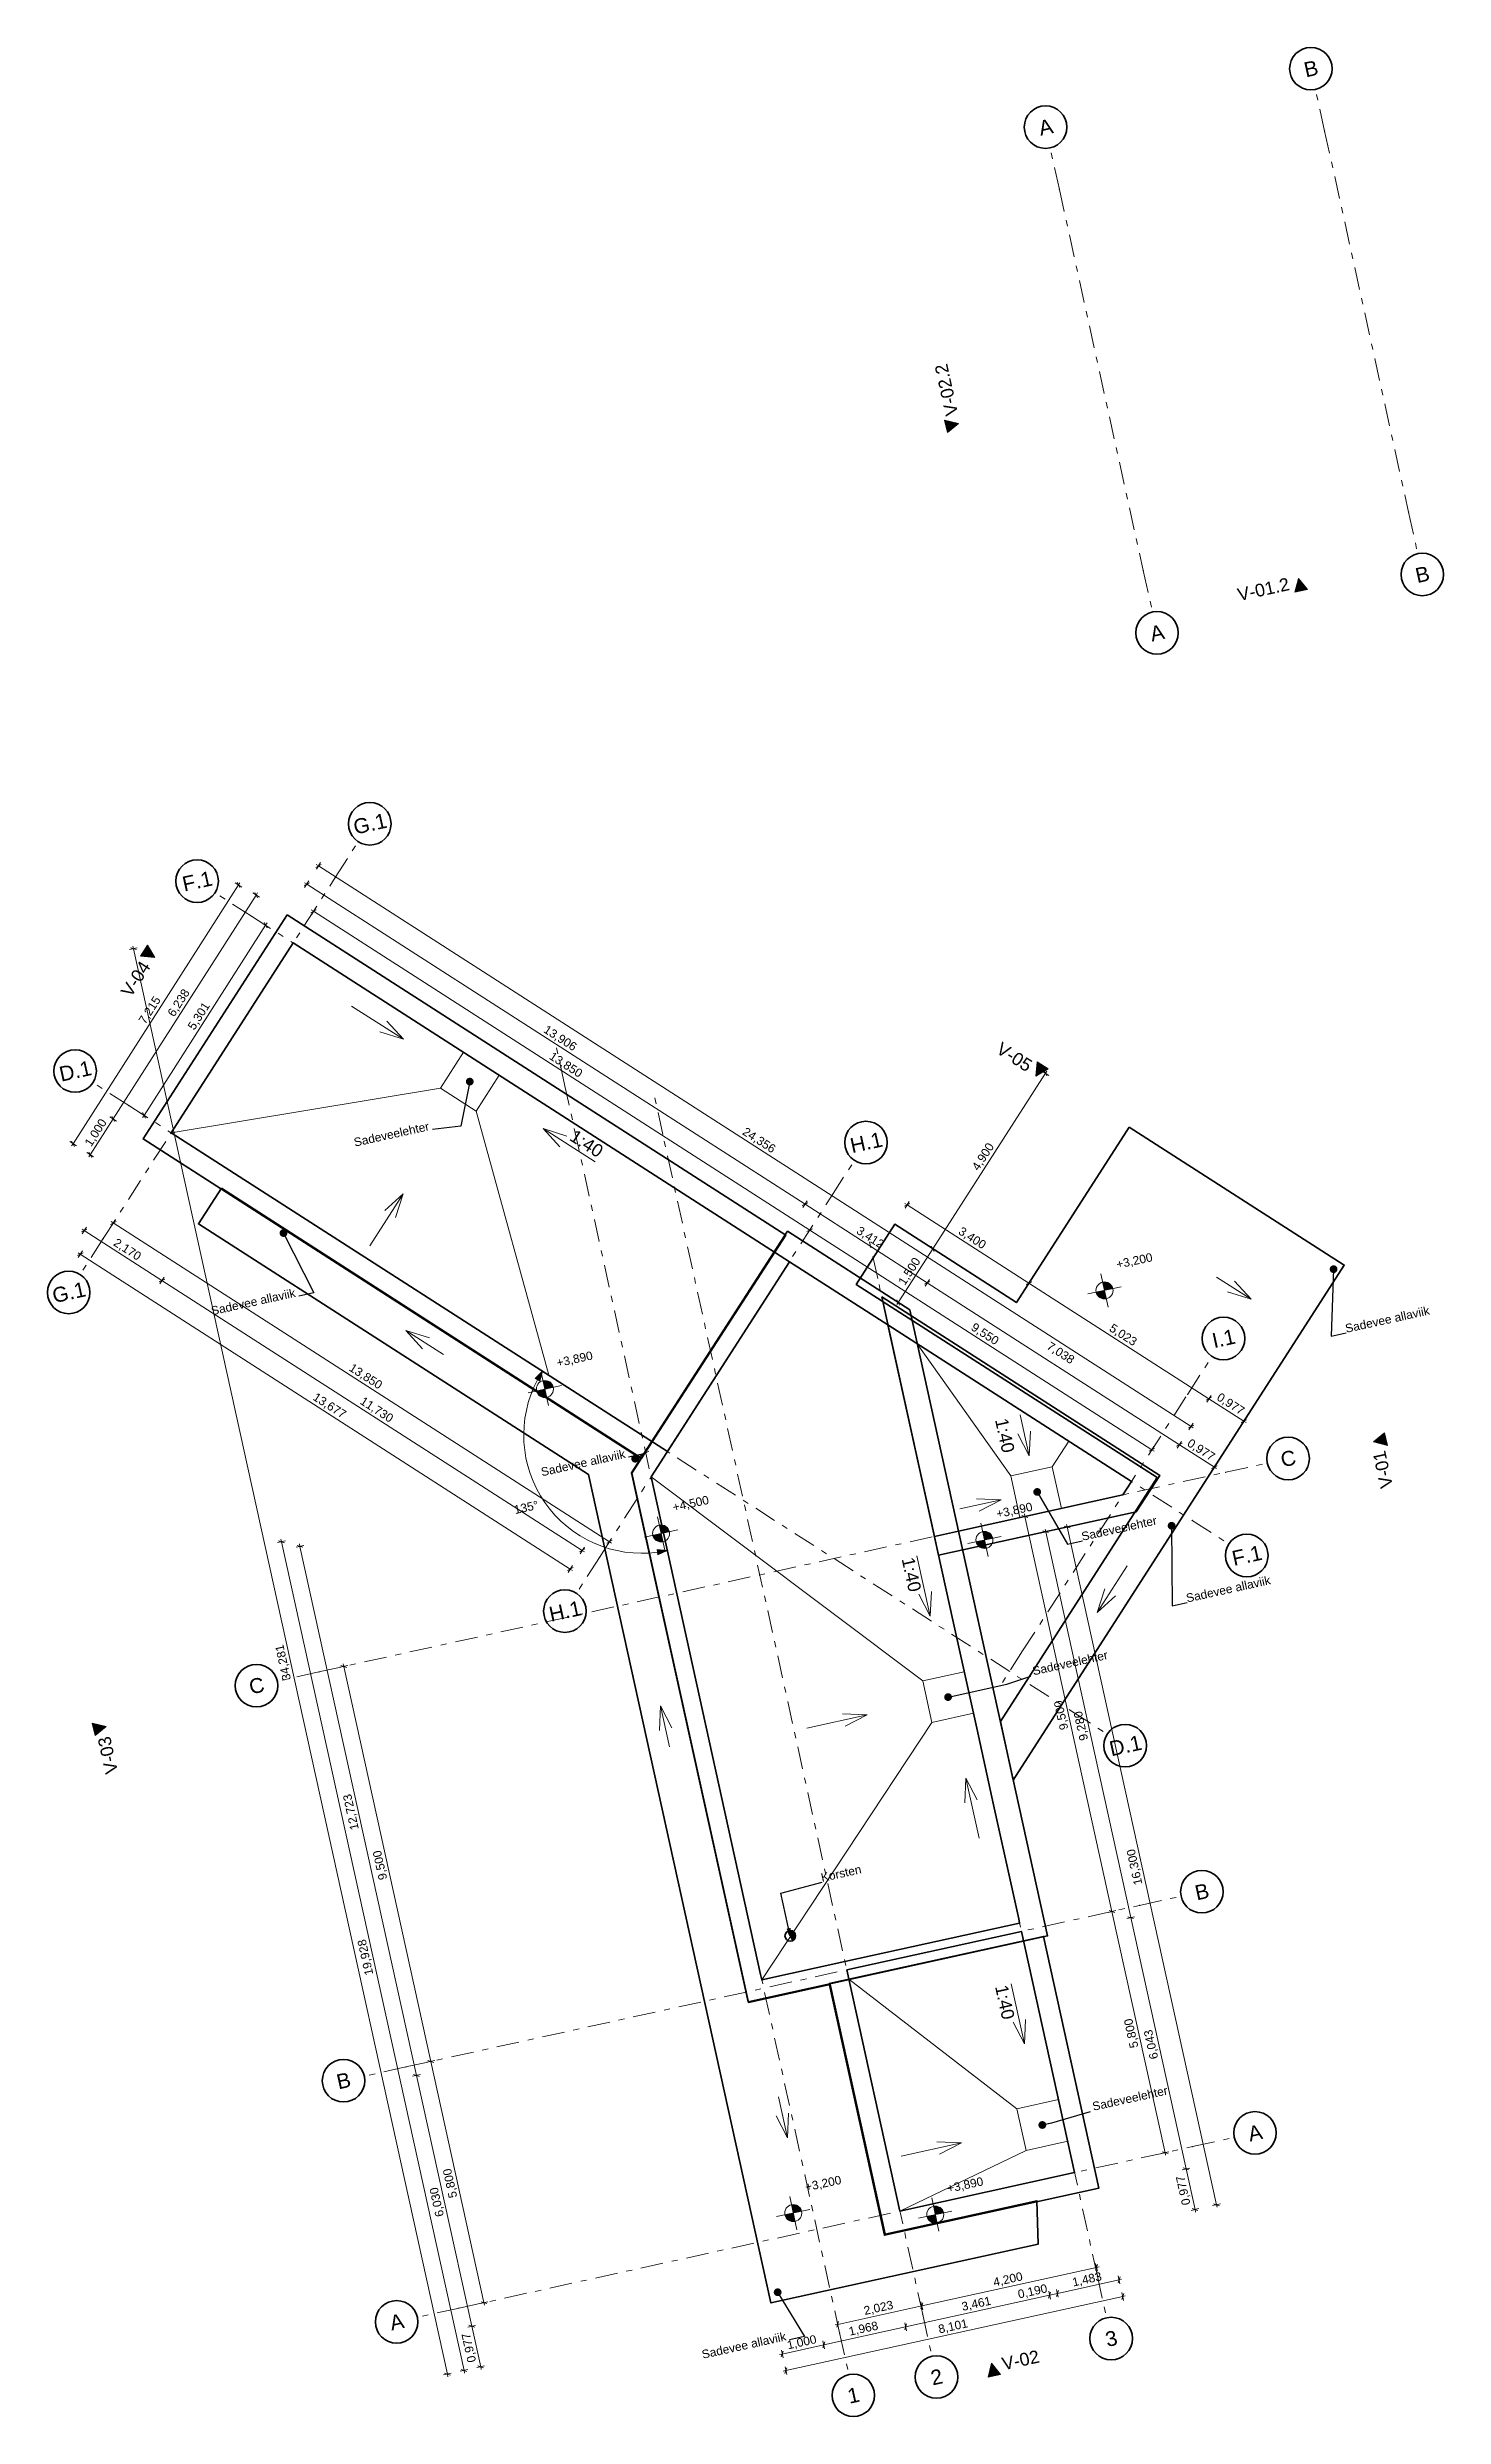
# Model space of a CAD drawing. Header units: millimetres. Extents: x 756393 to 789181, y -114824 to -59181.
import ezdxf

# ---------------------------------------------------------------- set-up
doc = ezdxf.new("R2010")
doc.units = ezdxf.units.MM
doc.header["$MEASUREMENT"] = 0
doc.linetypes.add('Double Dashed', pattern=[1093.611073, 529.166651, -211.666656, 141.111112, -211.666656])
doc.layers.add('Marker - Elevation', color=7, linetype='Continuous')
doc.layers.add('New_Dimensioning - General', color=7, linetype='Continuous')
for name, color, linetype, lineweight in [('Marker - Elevation_Pen_No__1', 7, 'Continuous', 13), ('New_0_Pen_No__1', 7, 'Continuous', 13), ('New_0_Pen_No__21', 7, 'Continuous', 35), ('New_2D Drafting - General_Pen_No__1', 7, 'Continuous', 13), ('New_Annotation - Label_Pen_No__1', 7, 'Continuous', 13), ('New_Annotation - Text_Pen_No__1', 7, 'Continuous', 13), ('New_Dimensioning - General_Pen_No__1', 7, 'Continuous', 13), ('New_Shell - Roof_Pen_No__7', 7, 'Continuous', 35), ('New_Structural - Grid_Pen_No__1', 7, 'Continuous', 13), ('New_Structural - Grid_Pen_No__7', 7, 'Continuous', 35)]:
    doc.layers.add(name, color=color, linetype=linetype, lineweight=lineweight)
doc.layers.add('New_0_Pen_No__153', color=7, linetype='Continuous', lineweight=25, true_color=0x5a400a)
doc.layers.add('New_Structural - Grid_Pen_No__61', color=7, linetype='Continuous', lineweight=20, true_color=0x6a6a6a)
doc.styles.add('GENERATED_STYLE_1', font='')
doc.styles.get('GENERATED_STYLE_1').set_extended_font_data('Arial')
doc.dimstyles.new('GENERATED_STYLE__1', dxfattribs={"dimtxt": 200, "dimasz": 95, "dimexe": 0.18, "dimexo": 0.0625, "dimgap": 0, "dimtad": 1, "dimdec": 3, "dimlfac": 0.001, "dimzin": 0, "dimdsep": 46, "dimtxsty": 'GENERATED_STYLE_1', "dimblk": 'ARROWHEAD_2', "dimblk1": 'ARROWHEAD_2', "dimblk2": 'ARROWHEAD_2', "dimcen": 0.09, "dimse1": 1, "dimse2": 1, "dimclrd": 7, "dimclre": 7, "dimclrt": 7, "dimadec": 0, "dimazin": 0, "dimtfac": 1, "dimtdec": 4, "dimtmove": 0, "dimatfit": 3, "dimfxl": 0, "dimtolj": 1, "dimtzin": 0, "dimarcsym": 0})
doc.dimstyles.new('GENERATED_STYLE__2', dxfattribs={"dimtxt": 200, "dimasz": 95, "dimexe": 0.18, "dimexo": 0.0625, "dimgap": 0, "dimtad": 1, "dimdec": 3, "dimlfac": 0.001, "dimzin": 0, "dimdsep": 46, "dimtxsty": 'GENERATED_STYLE_1', "dimblk": 'ARROWHEAD_2', "dimblk1": 'ARROWHEAD_2', "dimblk2": 'ARROWHEAD_2', "dimcen": 0.09, "dimse1": 1, "dimse2": 1, "dimclrd": 7, "dimclre": 7, "dimclrt": 7, "dimadec": 0, "dimazin": 0, "dimtfac": 1, "dimtdec": 4, "dimtmove": 2, "dimatfit": 3, "dimfxl": 0, "dimtolj": 1, "dimtzin": 0, "dimarcsym": 0})
doc.dimstyles.new('GENERATED_STYLE__3', dxfattribs={"dimtxt": 200, "dimasz": 228, "dimexe": 0.18, "dimexo": 40, "dimgap": 0, "dimtad": 1, "dimdec": 3, "dimzin": 0, "dimdsep": 46, "dimtxsty": 'GENERATED_STYLE_1', "dimblk": 'ARROWHEAD_5', "dimblk1": 'ARROWHEAD_5', "dimblk2": 'ARROWHEAD_5', "dimcen": 0.09, "dimclrd": 7, "dimclre": 7, "dimclrt": 7, "dimadec": 0, "dimazin": 0, "dimtfac": 1, "dimtdec": 4, "dimtmove": 0, "dimatfit": 3, "dimfxl": 0, "dimtolj": 1, "dimtzin": 0, "dimarcsym": 0})
doc.dimstyles.new('GENERATED_STYLE__4', dxfattribs={"dimtxt": 0.18, "dimasz": 364.8, "dimexe": 0.18, "dimexo": 0.0625, "dimgap": 0, "dimtad": 0, "dimtih": 1, "dimtoh": 1, "dimdec": 4, "dimzin": 0, "dimdsep": 46, "dimcen": 0.09, "dimadec": 0, "dimazin": 0, "dimtfac": 1, "dimtdec": 4, "dimtmove": 0, "dimatfit": 3, "dimldrblk": 'ARROWHEAD_11', "dimfxl": 0, "dimtolj": 1, "dimtzin": 0, "dimarcsym": 0})
doc.dimstyles.new('GENERATED_STYLE__5', dxfattribs={"dimtxt": 0.18, "dimasz": 182.4, "dimexe": 0.18, "dimexo": 0.0625, "dimgap": 0, "dimtad": 0, "dimtih": 1, "dimtoh": 1, "dimdec": 4, "dimzin": 0, "dimdsep": 46, "dimcen": 0.09, "dimadec": 0, "dimazin": 0, "dimtfac": 1, "dimtdec": 4, "dimtmove": 0, "dimatfit": 3, "dimldrblk": 'ARROWHEAD_5', "dimfxl": 0, "dimtolj": 1, "dimtzin": 0, "dimarcsym": 0})

msp = doc.modelspace()

# ---------------------------------------------------------------- texts
at = {"layer": 'Marker - Elevation_Pen_No__1', "color": 7, "lineweight": 13, "char_height": 300, "style": 'GENERATED_STYLE_1'}
for s, insert, attachment_point, rotation in [('\\A1;{\\pqr;\\pt0;\\fArial|b0|i0|c0|p34;V-02.2}', (777523.0212, -66588.0431), 9, 102.42002172), ('\\A1;{\\pqr;\\pt0;\\fArial|b0|i0|c0|p34;V-01.2}', (785585.0251, -71925.5364), 9, 12.42002172), ('\\A1;{\\pql;\\pt0;\\fArial|b0|i0|c0|p34;V-04}', (758355.3267, -81513.1524), 7, 57.28017163), ('\\A1;{\\pql;\\pt0;\\fArial|b0|i0|c0|p34;V-05}', (778645.8332, -82781.1642), 7, 327.28017163), ('\\A1;{\\pqr;\\pt0;\\fArial|b0|i0|c0|p34;V-01}', (787809.034, -92116.9711), 9, 102.42002172), ('\\A1;{\\pql;\\pt0;\\fArial|b0|i0|c0|p34;V-03}', (758058.1321, -99689.6769), 7, 102.42002172), ('\\A1;{\\pql;\\pt0;\\fArial|b0|i0|c0|p34;V-02}', (778848.6154, -113741.0203), 7, 12.42002172)]:
    msp.add_mtext(s, dxfattribs=dict(at, insert=insert, attachment_point=attachment_point, rotation=rotation))
at = {"layer": 'New_0_Pen_No__1', "color": 7, "linetype": 'Continuous', "lineweight": 13, "insert": (774584.403, -102268.8352), "char_height": 200, "attachment_point": 7, "rotation": 12.42002172, "style": 'GENERATED_STYLE_1'}
msp.add_mtext('\\A1;{\\pql;\\fArial|b0|i0|c0|p34;Korsten}', dxfattribs=at)
at = {"layer": 'New_Annotation - Label_Pen_No__1', "color": 7, "linetype": 'Continuous', "lineweight": 13, "char_height": 200, "style": 'GENERATED_STYLE_1'}
for s, insert, attachment_point, rotation in [('\\A1;{\\pql;\\fArial|b0|i0|c0|p34;Sadevee\\fArial|b0|i0|c0|p34;lehter\\fArial|b0|i0|c0|p34; }', (763615.3917, -85000.8376), 7, 12.44083487), ('\\A1;{\\pql;\\fArial|b0|i0|c0|p34;Sadevee\\fArial|b0|i0|c0|p34; allaviik\\fArial|b0|i0|c0|p34; }', (760262.5329, -88960.0804), 7, 12.44083487), ('\\A1;{\\pql;\\fArial|b0|i0|c0|p34;Sadevee\\fArial|b0|i0|c0|p34; allaviik\\fArial|b0|i0|c0|p34; }', (786896.726, -89373.2779), 7, 12.39920857), ('\\A1;{\\pql;\\fArial|b0|i0|c0|p34;Sadevee\\fArial|b0|i0|c0|p34; allaviik\\fArial|b0|i0|c0|p34; }', (768009.0171, -92742.4913), 7, 12.44083487), ('\\A1;{\\pql;\\fArial|b0|i0|c0|p34;Sadevee\\fArial|b0|i0|c0|p34;lehter\\fArial|b0|i0|c0|p34; }', (780702.0639, -94256.8045), 7, 12.39920857), ('\\A1;{\\pql;\\fArial|b0|i0|c0|p34;Sadevee\\fArial|b0|i0|c0|p34; allaviik\\fArial|b0|i0|c0|p34; }', (783160.5893, -95705.8082), 7, 12.39920857), ('\\A1;{\\pqr;\\fArial|b0|i0|c0|p34;Sadevee\\fArial|b0|i0|c0|p34;lehter\\fArial|b0|i0|c0|p34; }', (781310.774, -97029.7364), 9, 12.39920857), ('\\A1;{\\pqr;\\fArial|b0|i0|c0|p34;Sadevee\\fArial|b0|i0|c0|p34;lehter\\fArial|b0|i0|c0|p34; }', (782716.9776, -107256.7663), 9, 12.39920857), ('\\A1;{\\pql;\\fArial|b0|i0|c0|p34;Sadevee\\fArial|b0|i0|c0|p34; allaviik\\fArial|b0|i0|c0|p34; }', (771786.4062, -113468.3257), 7, 12.44083487)]:
    msp.add_mtext(s, dxfattribs=dict(at, insert=insert, attachment_point=attachment_point, rotation=rotation))
at = {"layer": 'New_Annotation - Text_Pen_No__1', "color": 7, "linetype": 'Continuous', "lineweight": 13, "char_height": 300, "attachment_point": 2, "style": 'GENERATED_STYLE_1'}
for insert, rotation in [((769137.5971, -84797.7317), 327.42002172), ((779026.6757, -91748.0952), 282.42002172), ((776833.1406, -95014.0391), 282.42002172), ((779026.6757, -105057.9884), 282.42002172)]:
    msp.add_mtext('\\A1;{\\pqc;\\fArial|b0|i0|c0|p34;1:40}', dxfattribs=dict(at, insert=insert, rotation=rotation))
at = {"layer": 'New_Dimensioning - General_Pen_No__1', "color": 7, "lineweight": 13, "char_height": 200, "attachment_point": 7, "style": 'GENERATED_STYLE_1'}
for s, insert, rotation in [('\\A1;{\\pql;\\fArial|b0|i0|c0|p34;+3,200}', (781525.7734, -87900.1098), 12), ('\\A1;{\\pql;\\fArial|b0|i0|c0|p34;+3,890}', (768381.3485, -90213.1774), 12.42002172), ('\\A1;{\\pql;\\fArial|b0|i0|c0|p34;+4,500}', (771109.3149, -93604.9808), 12.42002172), ('\\A1;{\\pql;\\fArial|b0|i0|c0|p34;+3,890}', (778706.8717, -93760.0264), 12), ('\\A1;{\\pql;\\fArial|b0|i0|c0|p34;+3,200}', (774217.3547, -109569.1656), 12), ('\\A1;{\\pql;\\fArial|b0|i0|c0|p34;+3,890}', (777551.9934, -109604.4258), 12)]:
    msp.add_mtext(s, dxfattribs=dict(at, insert=insert, rotation=rotation))
at = {"layer": 'New_Structural - Grid_Pen_No__1', "color": 7, "lineweight": 13, "char_height": 350, "attachment_point": 1, "rotation": 12.42002172, "style": 'GENERATED_STYLE_1'}
for s, insert in [('\\A1;{\\pql;\\pt0;\\fArial|b0|i0|c0|p34;B}', (785871.4726, -59544.1843)), ('\\A1;{\\pql;\\pt0;\\fArial|b0|i0|c0|p34;A}', (779640.7826, -60916.373)), ('\\A1;{\\pql;\\pt0;\\fArial|b0|i0|c0|p34;B}', (788487.3454, -71422.0636)), ('\\A1;{\\pql;\\pt0;\\fArial|b0|i0|c0|p34;A}', (782256.6554, -72794.2524)), ('\\A1;{\\pql;\\pt0;\\fArial|b0|i0|c0|p34;G.1}', (763548.1109, -77327.2281)), ('\\A1;{\\pql;\\pt0;\\fArial|b0|i0|c0|p34;F.1}', (759531.1504, -78666.5698)), ('\\A1;{\\pql;\\pt0;\\fArial|b0|i0|c0|p34;D.1}', (756641.3325, -83131.0918)), ('\\A1;{\\pql;\\pt0;\\fArial|b0|i0|c0|p34;H.1}', (775214.7715, -84810.0814)), ('\\A1;{\\pql;\\pt0;\\fArial|b0|i0|c0|p34;G.1}', (756477.1936, -88332.9341)), ('\\A1;{\\pql;\\pt0;\\fArial|b0|i0|c0|p34;I.1}', (783714.1643, -89389.8981)), ('\\A1;{\\pql;\\pt0;\\fArial|b0|i0|c0|p34;C}', (785322.4897, -92187.9876)), ('\\A1;{\\pql;\\pt0;\\fArial|b0|i0|c0|p34;F.1}', (784180.713, -94503.3568)), ('\\A1;{\\pql;\\pt0;\\fArial|b0|i0|c0|p34;H.1}', (768143.8541, -95815.7874)), ('\\A1;{\\pql;\\pt0;\\fArial|b0|i0|c0|p34;C}', (761097.8118, -97523.0035)), ('\\A1;{\\pql;\\pt0;\\fArial|b0|i0|c0|p34;D.1}', (781301.7337, -98974.8423)), ('\\A1;{\\pql;\\pt0;\\fArial|b0|i0|c0|p34;B}', (783310.6358, -102358.714)), ('\\A1;{\\pql;\\pt0;\\fArial|b0|i0|c0|p34;B}', (763153.54, -106797.9238)), ('\\A1;{\\pql;\\pt0;\\fArial|b0|i0|c0|p34;A}', (784558.0801, -108022.9776)), ('\\A1;{\\pql;\\pt0;\\fArial|b0|i0|c0|p34;A}', (764400.9844, -112462.1874)), ('\\A1;{\\pql;\\pt0;\\fArial|b0|i0|c0|p34;3}', (781206.8895, -112847.7774)), ('\\A1;{\\pql;\\pt0;\\fArial|b0|i0|c0|p34;2}', (777105.1813, -113751.0991)), ('\\A1;{\\pql;\\pt0;\\fArial|b0|i0|c0|p34;1}', (775151.987, -114181.2523))]:
    msp.add_mtext(s, dxfattribs=dict(at, insert=insert))

# ---------------------------------------------------------------- blocks, each defined once
blk = doc.blocks.new('*D1')
at = {"layer": 'New_Dimensioning - General_Pen_No__1', "color": 7, "linetype": 'Continuous', "lineweight": 13}
for p, q in [((776928, -112222), (781030, -111319)), ((774952, -112657), (776928, -112222)), ((776950, -112153), (776907, -112291)), ((776949, -112313), (776908, -112130)), ((774893, -112670), (774952, -112657)), ((774974, -112588), (774930, -112726)), ((774972, -112749), (774932, -112565))]:
    blk.add_line(p, q, dxfattribs=at)
at = {"layer": 'New_Dimensioning - General_Pen_No__1', "color": 7, "lineweight": 13, "insert": (775598, -112474), "char_height": 200, "attachment_point": 7, "rotation": 12.42, "style": 'GENERATED_STYLE_1'}
blk.add_mtext('\\A1;{\\pql;\\fArial|b0|i0|c0|p34;2,023}', dxfattribs=at)
blk = doc.blocks.new('ARROWHEAD_2')
at = {"color": 0, "linetype": 'Continuous', "lineweight": 0}
for p, q in [((0, 0), (-1, 0)), ((-0.38, -0.66), (0.38, 0.66))]:
    blk.add_line(p, q, dxfattribs=at)
blk = doc.blocks.new('*D3')
at = {"layer": 'New_Dimensioning - General_Pen_No__1', "color": 7, "linetype": 'Continuous', "lineweight": 13}
for p, q in [((781008, -111387), (781052, -111250)), ((781050, -111410), (781010, -111227)), ((776928, -112222), (781030, -111319)), ((781030, -111319), (781090, -111305)), ((776950, -112153), (776907, -112291)), ((776949, -112313), (776908, -112130))]:
    blk.add_line(p, q, dxfattribs=at)
at = {"layer": 'New_Dimensioning - General_Pen_No__1', "color": 7, "lineweight": 13, "insert": (778637, -111805), "char_height": 200, "attachment_point": 7, "rotation": 12.42, "style": 'GENERATED_STYLE_1'}
blk.add_mtext('\\A1;{\\pql;\\fArial|b0|i0|c0|p34;4,200}', dxfattribs=at)
blk = doc.blocks.new('*D4')
at = {"layer": 'New_Dimensioning - General_Pen_No__1', "color": 7, "linetype": 'Continuous', "lineweight": 13}
for p, q in [((780092, -111839), (780132, -112022)), ((781560, -111611), (780112, -111930)), ((781538, -111680), (781582, -111543)), ((781540, -111520), (781580, -111703)), ((781620, -111598), (781560, -111611)), ((780090, -111999), (780134, -111861))]:
    blk.add_line(p, q, dxfattribs=at)
at = {"layer": 'New_Dimensioning - General_Pen_No__1', "color": 7, "lineweight": 13, "insert": (780493, -111805), "char_height": 200, "attachment_point": 7, "rotation": 12.42, "style": 'GENERATED_STYLE_1'}
blk.add_mtext('\\A1;{\\pql;\\fArial|b0|i0|c0|p34;1,483}', dxfattribs=at)
blk = doc.blocks.new('*D5')
at = {"layer": 'New_Dimensioning - General_Pen_No__1', "color": 7, "linetype": 'Continuous', "lineweight": 13}
for p, q in [((780092, -111839), (780132, -112022)), ((781560, -111611), (780112, -111930)), ((779905, -112040), (779949, -111902)), ((779907, -111879), (779947, -112063)), ((780112, -111930), (779927, -111971)), ((780090, -111999), (780134, -111861))]:
    blk.add_line(p, q, dxfattribs=at)
blk = doc.blocks.new('*D6')
at = {"layer": 'New_Dimensioning - General_Pen_No__1', "color": 7, "linetype": 'Continuous', "lineweight": 13}
for p, q in [((779927, -111971), (776547, -112715)), ((779905, -112040), (779949, -111902)), ((779907, -111879), (779947, -112063)), ((780112, -111930), (779927, -111971)), ((776525, -112784), (776569, -112647)), ((776527, -112624), (776567, -112807))]:
    blk.add_line(p, q, dxfattribs=at)
at = {"layer": 'New_Dimensioning - General_Pen_No__1', "color": 7, "lineweight": 13, "char_height": 200, "attachment_point": 7, "rotation": 12.42, "style": 'GENERATED_STYLE_1'}
for s, insert in [('\\A1;{\\pql;\\fArial|b0|i0|c0|p34;0,190}', (779215, -112087)), ('\\A1;{\\pql;\\fArial|b0|i0|c0|p34;3,461}', (777895, -112378))]:
    blk.add_mtext(s, dxfattribs=dict(at, insert=insert))
blk = doc.blocks.new('*D7')
at = {"layer": 'New_Dimensioning - General_Pen_No__1', "color": 7, "linetype": 'Continuous', "lineweight": 13}
for p, q in [((779927, -111971), (776547, -112715)), ((776547, -112715), (774626, -113139)), ((776525, -112784), (776569, -112647)), ((776527, -112624), (776567, -112807)), ((774626, -113139), (773649, -113354)), ((774604, -113207), (774647, -113070)), ((774605, -113047), (774646, -113230))]:
    blk.add_line(p, q, dxfattribs=at)
at = {"layer": 'New_Dimensioning - General_Pen_No__1', "color": 7, "lineweight": 13, "insert": (775244, -112961), "char_height": 200, "attachment_point": 7, "rotation": 12.42, "style": 'GENERATED_STYLE_1'}
blk.add_mtext('\\A1;{\\pql;\\fArial|b0|i0|c0|p34;1,968}', dxfattribs=at)
blk = doc.blocks.new('*D8')
at = {"layer": 'New_Dimensioning - General_Pen_No__1', "color": 7, "linetype": 'Continuous', "lineweight": 13}
for p, q in [((773649, -113354), (773589, -113367)), ((773671, -113285), (773627, -113422)), ((773629, -113262), (773669, -113445)), ((774626, -113139), (773649, -113354)), ((774604, -113207), (774647, -113070)), ((774605, -113047), (774646, -113230))]:
    blk.add_line(p, q, dxfattribs=at)
at = {"layer": 'New_Dimensioning - General_Pen_No__1', "color": 7, "lineweight": 13, "insert": (773795, -113281), "char_height": 200, "attachment_point": 7, "rotation": 12.42, "style": 'GENERATED_STYLE_1'}
blk.add_mtext('\\A1;{\\pql;\\fArial|b0|i0|c0|p34;1,000}', dxfattribs=at)
blk = doc.blocks.new('*D9')
at = {"layer": 'New_Dimensioning - General_Pen_No__1', "color": 7, "linetype": 'Continuous', "lineweight": 13}
for p, q in [((773735, -113744), (781646, -112002)), ((781625, -112071), (781668, -111933)), ((781667, -112093), (781626, -111910)), ((781646, -112002), (781706, -111989)), ((773675, -113757), (773735, -113744)), ((773757, -113676), (773713, -113813)), ((773755, -113836), (773715, -113653))]:
    blk.add_line(p, q, dxfattribs=at)
at = {"layer": 'New_Dimensioning - General_Pen_No__1', "color": 7, "lineweight": 13, "insert": (777348, -112908), "char_height": 200, "attachment_point": 7, "rotation": 12.42, "style": 'GENERATED_STYLE_1'}
blk.add_mtext('\\A1;{\\pql;\\fArial|b0|i0|c0|p34;8,101}', dxfattribs=at)
blk = doc.blocks.new('*D10')
at = {"layer": 'New_Dimensioning - General_Pen_No__1', "color": 7, "linetype": 'Continuous', "lineweight": 13}
for p, q in [((765398, -106483), (763355, -97205)), ((765490, -106463), (765307, -106503)), ((765329, -106461), (765467, -106505)), ((766646, -112147), (765398, -106483)), ((766737, -112127), (766554, -112167)), ((766577, -112125), (766715, -112169)), ((766659, -112207), (766646, -112147))]:
    blk.add_line(p, q, dxfattribs=at)
at = {"layer": 'New_Dimensioning - General_Pen_No__1', "color": 7, "lineweight": 13, "insert": (766056, -109657), "char_height": 200, "attachment_point": 7, "rotation": 102.42, "style": 'GENERATED_STYLE_1'}
blk.add_mtext('\\A1;{\\pql;\\fArial|b0|i0|c0|p34;5,800}', dxfattribs=at)
blk = doc.blocks.new('*D11')
at = {"layer": 'New_Dimensioning - General_Pen_No__1', "color": 7, "linetype": 'Continuous', "lineweight": 13}
for p, q in [((763447, -97185), (763264, -97225)), ((763424, -97227), (763286, -97183)), ((763355, -97205), (763342, -97145)), ((765398, -106483), (763355, -97205)), ((765490, -106463), (765307, -106503)), ((765329, -106461), (765467, -106505))]:
    blk.add_line(p, q, dxfattribs=at)
at = {"layer": 'New_Dimensioning - General_Pen_No__1', "color": 7, "lineweight": 13, "insert": (764411, -102186), "char_height": 200, "attachment_point": 7, "rotation": 102.42, "style": 'GENERATED_STYLE_1'}
blk.add_mtext('\\A1;{\\pql;\\fArial|b0|i0|c0|p34;9,500}', dxfattribs=at)
blk = doc.blocks.new('*D12')
at = {"layer": 'New_Dimensioning - General_Pen_No__1', "color": 7, "linetype": 'Continuous', "lineweight": 13}
for p, q in [((766289, -112678), (766427, -112722)), ((766568, -113654), (766358, -112700)), ((766660, -113634), (766476, -113674)), ((766499, -113632), (766637, -113676)), ((766581, -113714), (766568, -113654))]:
    blk.add_line(p, q, dxfattribs=at)
at = {"layer": 'New_Dimensioning - General_Pen_No__1', "color": 7, "lineweight": 13, "insert": (766497, -113519), "char_height": 200, "attachment_point": 7, "rotation": 102.42, "style": 'GENERATED_STYLE_1'}
blk.add_mtext('\\A1;{\\pql;\\fArial|b0|i0|c0|p34;0,977}', dxfattribs=at)
blk = doc.blocks.new('*D13')
at = {"layer": 'New_Dimensioning - General_Pen_No__1', "color": 7, "linetype": 'Continuous', "lineweight": 13}
for p, q in [((765061, -106811), (762325, -94385)), ((765153, -106791), (764969, -106831)), ((764992, -106789), (765130, -106833)), ((766358, -112700), (765061, -106811)), ((766449, -112680), (766266, -112720)), ((766289, -112678), (766427, -112722)), ((766568, -113654), (766358, -112700))]:
    blk.add_line(p, q, dxfattribs=at)
at = {"layer": 'New_Dimensioning - General_Pen_No__1', "color": 7, "lineweight": 13, "insert": (765744, -110098), "char_height": 200, "attachment_point": 7, "rotation": 102.42, "style": 'GENERATED_STYLE_1'}
blk.add_mtext('\\A1;{\\pql;\\fArial|b0|i0|c0|p34;6,030}', dxfattribs=at)
blk = doc.blocks.new('*D14')
at = {"layer": 'New_Dimensioning - General_Pen_No__1', "color": 7, "linetype": 'Continuous', "lineweight": 13}
for p, q in [((762416, -94365), (762233, -94406)), ((762393, -94407), (762256, -94364)), ((762325, -94385), (762311, -94326)), ((765061, -106811), (762325, -94385)), ((764992, -106789), (765130, -106833))]:
    blk.add_line(p, q, dxfattribs=at)
at = {"layer": 'New_Dimensioning - General_Pen_No__1', "color": 7, "lineweight": 13, "insert": (763744, -101015), "char_height": 200, "attachment_point": 7, "rotation": 102.42, "style": 'GENERATED_STYLE_1'}
blk.add_mtext('\\A1;{\\pql;\\fArial|b0|i0|c0|p34;12,723}', dxfattribs=at)
blk = doc.blocks.new('*D15')
at = {"layer": 'New_Dimensioning - General_Pen_No__1', "color": 7, "linetype": 'Continuous', "lineweight": 13}
for p, q in [((761983, -94258), (761800, -94298)), ((761960, -94300), (761823, -94256)), ((761891, -94278), (761878, -94219)), ((766177, -113740), (761891, -94278)), ((766269, -113720), (766086, -113760)), ((766109, -113718), (766246, -113762)), ((766191, -113800), (766177, -113740))]:
    blk.add_line(p, q, dxfattribs=at)
at = {"layer": 'New_Dimensioning - General_Pen_No__1', "color": 7, "lineweight": 13, "insert": (764085, -104426), "char_height": 200, "attachment_point": 7, "rotation": 102.42, "style": 'GENERATED_STYLE_1'}
blk.add_mtext('\\A1;{\\pql;\\fArial|b0|i0|c0|p34;19,928}', dxfattribs=at)
blk = doc.blocks.new('*D16')
at = {"layer": 'New_Dimensioning - General_Pen_No__1', "color": 7, "linetype": 'Continuous', "lineweight": 13}
for p, q in [((758505, -80327), (758322, -80368)), ((758483, -80369), (758345, -80326)), ((758414, -80348), (758401, -80288)), ((765787, -113826), (758414, -80348)), ((765878, -113806), (765695, -113846)), ((765718, -113804), (765856, -113848)), ((765800, -113886), (765787, -113826))]:
    blk.add_line(p, q, dxfattribs=at)
at = {"layer": 'New_Dimensioning - General_Pen_No__1', "color": 7, "lineweight": 13, "insert": (762151, -97503), "char_height": 200, "attachment_point": 7, "rotation": 102.42, "style": 'GENERATED_STYLE_1'}
blk.add_mtext('\\A1;{\\pql;\\fArial|b0|i0|c0|p34;34,281}', dxfattribs=at)
blk = doc.blocks.new('*D17')
at = {"layer": 'New_Dimensioning - General_Pen_No__1', "color": 7, "linetype": 'Continuous', "lineweight": 13}
for p, q in [((758005, -86757), (757876, -86823)), ((757941, -86790), (757889, -86757)), ((757991, -86711), (757890, -86869)), ((769593, -94276), (757941, -86790)), ((769529, -94309), (769657, -94243)), ((769644, -94197), (769542, -94355)), ((769644, -94309), (769593, -94276))]:
    blk.add_line(p, q, dxfattribs=at)
at = {"layer": 'New_Dimensioning - General_Pen_No__1', "color": 7, "lineweight": 13, "insert": (763437, -90274), "char_height": 200, "attachment_point": 7, "rotation": 327.2802, "style": 'GENERATED_STYLE_1'}
blk.add_mtext('\\A1;{\\pql;\\fArial|b0|i0|c0|p34;13,850}', dxfattribs=at)
blk = doc.blocks.new('*D18')
at = {"layer": 'New_Dimensioning - General_Pen_No__1', "color": 7, "linetype": 'Continuous', "lineweight": 13}
for p, q in [((757323, -86934), (757194, -87001)), ((757207, -86934), (757258, -86968)), ((757208, -87046), (757309, -86889)), ((757258, -86968), (759084, -88140)), ((759148, -88107), (759019, -88173))]:
    blk.add_line(p, q, dxfattribs=at)
at = {"layer": 'New_Dimensioning - General_Pen_No__1', "color": 7, "lineweight": 13, "insert": (757905, -87335), "char_height": 200, "attachment_point": 7, "rotation": 327.2802, "style": 'GENERATED_STYLE_1'}
blk.add_mtext('\\A1;{\\pql;\\fArial|b0|i0|c0|p34;2,170}', dxfattribs=at)
blk = doc.blocks.new('*D19')
at = {"layer": 'New_Dimensioning - General_Pen_No__1', "color": 7, "linetype": 'Continuous', "lineweight": 13}
for p, q in [((757258, -86968), (759084, -88140)), ((759148, -88107), (759019, -88173)), ((759033, -88219), (759134, -88061)), ((759084, -88140), (768952, -94480)), ((768888, -94513), (769016, -94447)), ((768901, -94559), (769003, -94402)), ((768952, -94480), (769003, -94513))]:
    blk.add_line(p, q, dxfattribs=at)
at = {"layer": 'New_Dimensioning - General_Pen_No__1', "color": 7, "lineweight": 13, "insert": (763696, -91056), "char_height": 200, "attachment_point": 7, "rotation": 327.2802, "style": 'GENERATED_STYLE_1'}
blk.add_mtext('\\A1;{\\pql;\\fArial|b0|i0|c0|p34;11,730}', dxfattribs=at)
blk = doc.blocks.new('*D20')
at = {"layer": 'New_Dimensioning - General_Pen_No__1', "color": 7, "linetype": 'Continuous', "lineweight": 13}
for p, q in [((757230, -87491), (757102, -87557)), ((757166, -87524), (757114, -87491)), ((757217, -87445), (757115, -87603)), ((768673, -94917), (757166, -87524)), ((768608, -94950), (768737, -94884)), ((768723, -94838), (768622, -94996)), ((768724, -94950), (768673, -94917))]:
    blk.add_line(p, q, dxfattribs=at)
at = {"layer": 'New_Dimensioning - General_Pen_No__1', "color": 7, "lineweight": 13, "insert": (762589, -90961), "char_height": 200, "attachment_point": 7, "rotation": 327.2802, "style": 'GENERATED_STYLE_1'}
blk.add_mtext('\\A1;{\\pql;\\fArial|b0|i0|c0|p34;13,677}', dxfattribs=at)
blk = doc.blocks.new('*D21')
at = {"layer": 'New_Dimensioning - General_Pen_No__1', "color": 7, "linetype": 'Continuous', "lineweight": 13}
for p, q in [((761518, -79797), (758663, -84264)), ((761439, -79746), (761597, -79847)), ((761551, -79861), (761484, -79732)), ((761551, -79745), (761518, -79797)), ((758584, -84213), (758742, -84314)), ((758630, -84199), (758696, -84328)), ((758663, -84264), (758630, -84315))]:
    blk.add_line(p, q, dxfattribs=at)
at = {"layer": 'New_Dimensioning - General_Pen_No__1', "color": 7, "lineweight": 13, "insert": (759873, -82297), "char_height": 200, "attachment_point": 7, "rotation": 57.42, "style": 'GENERATED_STYLE_1'}
blk.add_mtext('\\A1;{\\pql;\\fArial|b0|i0|c0|p34;5,301}', dxfattribs=at)
blk = doc.blocks.new('*D22')
at = {"layer": 'New_Dimensioning - General_Pen_No__1', "color": 7, "linetype": 'Continuous', "lineweight": 13}
for p, q in [((757400, -85189), (757939, -84346)), ((758018, -84397), (757860, -84296)), ((757906, -84282), (757972, -84410)), ((757367, -85125), (757434, -85253)), ((757479, -85239), (757321, -85138)), ((757367, -85240), (757400, -85189))]:
    blk.add_line(p, q, dxfattribs=at)
at = {"layer": 'New_Dimensioning - General_Pen_No__1', "color": 7, "lineweight": 13, "insert": (757452, -85034), "char_height": 200, "attachment_point": 7, "rotation": 57.42, "style": 'GENERATED_STYLE_1'}
blk.add_mtext('\\A1;{\\pql;\\fArial|b0|i0|c0|p34;1,000}', dxfattribs=at)
blk = doc.blocks.new('*D23')
at = {"layer": 'New_Dimensioning - General_Pen_No__1', "color": 7, "linetype": 'Continuous', "lineweight": 13}
for p, q in [((757939, -84346), (761298, -79090)), ((761377, -79141), (761219, -79040)), ((761331, -79154), (761264, -79026)), ((761298, -79090), (761331, -79039)), ((758018, -84397), (757860, -84296)), ((757906, -84282), (757972, -84410))]:
    blk.add_line(p, q, dxfattribs=at)
at = {"layer": 'New_Dimensioning - General_Pen_No__1', "color": 7, "lineweight": 13, "insert": (759400, -81985), "char_height": 200, "attachment_point": 7, "rotation": 57.42, "style": 'GENERATED_STYLE_1'}
blk.add_mtext('\\A1;{\\pql;\\fArial|b0|i0|c0|p34;6,238}', dxfattribs=at)
blk = doc.blocks.new('*D24')
at = {"layer": 'New_Dimensioning - General_Pen_No__1', "color": 7, "linetype": 'Continuous', "lineweight": 13}
for p, q in [((756996, -84930), (760881, -78851)), ((760960, -78901), (760802, -78800)), ((760914, -78915), (760848, -78787)), ((760881, -78851), (760914, -78799)), ((757075, -84981), (756917, -84880)), ((756963, -84866), (757029, -84994)), ((756963, -84982), (756996, -84930))]:
    blk.add_line(p, q, dxfattribs=at)
at = {"layer": 'New_Dimensioning - General_Pen_No__1', "color": 7, "lineweight": 13, "insert": (758720, -82157), "char_height": 200, "attachment_point": 7, "rotation": 57.42, "style": 'GENERATED_STYLE_1'}
blk.add_mtext('\\A1;{\\pql;\\fArial|b0|i0|c0|p34;7,215}', dxfattribs=at)
blk = doc.blocks.new('*D25')
at = {"layer": 'New_Dimensioning - General_Pen_No__1', "color": 7, "linetype": 'Continuous', "lineweight": 13}
for p, q in [((781324, -102939), (781461, -102982)), ((781484, -102940), (781301, -102981)), ((782640, -108625), (781392, -102960)), ((782731, -108604), (782548, -108645)), ((782571, -108603), (782709, -108646)), ((782653, -108684), (782640, -108625))]:
    blk.add_line(p, q, dxfattribs=at)
at = {"layer": 'New_Dimensioning - General_Pen_No__1', "color": 7, "lineweight": 13, "insert": (782051, -106135), "char_height": 200, "attachment_point": 7, "rotation": 102.42, "style": 'GENERATED_STYLE_1'}
blk.add_mtext('\\A1;{\\pql;\\fArial|b0|i0|c0|p34;5,800}', dxfattribs=at)
blk = doc.blocks.new('*D26')
at = {"layer": 'New_Dimensioning - General_Pen_No__1', "color": 7, "linetype": 'Continuous', "lineweight": 13}
for p, q in [((779441, -93663), (779258, -93703)), ((779418, -93704), (779280, -93661)), ((779349, -93683), (779336, -93623)), ((781392, -102960), (779349, -93683)), ((781324, -102939), (781461, -102982)), ((781484, -102940), (781301, -102981)), ((782640, -108625), (781392, -102960))]:
    blk.add_line(p, q, dxfattribs=at)
at = {"layer": 'New_Dimensioning - General_Pen_No__1', "color": 7, "lineweight": 13, "insert": (780405, -98664), "char_height": 200, "attachment_point": 7, "rotation": 102.42, "style": 'GENERATED_STYLE_1'}
blk.add_mtext('\\A1;{\\pql;\\fArial|b0|i0|c0|p34;9,500}', dxfattribs=at)
blk = doc.blocks.new('*D27')
at = {"layer": 'New_Dimensioning - General_Pen_No__1', "color": 7, "linetype": 'Continuous', "lineweight": 13}
for p, q in [((783133, -109005), (781834, -103104)), ((783225, -108985), (783042, -109026)), ((783064, -108984), (783202, -109027)), ((783343, -109960), (783133, -109005)), ((783435, -109939), (783252, -109980)), ((783275, -109938), (783412, -109981)), ((783357, -110019), (783343, -109960))]:
    blk.add_line(p, q, dxfattribs=at)
at = {"layer": 'New_Dimensioning - General_Pen_No__1', "color": 7, "lineweight": 13, "insert": (783273, -109825), "char_height": 200, "attachment_point": 7, "rotation": 102.42, "style": 'GENERATED_STYLE_1'}
blk.add_mtext('\\A1;{\\pql;\\fArial|b0|i0|c0|p34;0,977}', dxfattribs=at)
blk = doc.blocks.new('*D28')
at = {"layer": 'New_Dimensioning - General_Pen_No__1', "color": 7, "linetype": 'Continuous', "lineweight": 13}
for p, q in [((781834, -103104), (779838, -94041)), ((781925, -103084), (781742, -103124)), ((781765, -103082), (781902, -103126)), ((783133, -109005), (781834, -103104)), ((783225, -108985), (783042, -109026)), ((783064, -108984), (783202, -109027))]:
    blk.add_line(p, q, dxfattribs=at)
at = {"layer": 'New_Dimensioning - General_Pen_No__1', "color": 7, "lineweight": 13, "insert": (782518, -106397), "char_height": 200, "attachment_point": 7, "rotation": 102.42, "style": 'GENERATED_STYLE_1'}
blk.add_mtext('\\A1;{\\pql;\\fArial|b0|i0|c0|p34;6,043}', dxfattribs=at)
blk = doc.blocks.new('*D29')
at = {"layer": 'New_Dimensioning - General_Pen_No__1', "color": 7, "linetype": 'Continuous', "lineweight": 13}
for p, q in [((779929, -94021), (779746, -94061)), ((779906, -94063), (779769, -94019)), ((779838, -94041), (779824, -93981)), ((781834, -103104), (779838, -94041)), ((781925, -103084), (781742, -103124)), ((781765, -103082), (781902, -103126)), ((783133, -109005), (781834, -103104))]:
    blk.add_line(p, q, dxfattribs=at)
at = {"layer": 'New_Dimensioning - General_Pen_No__1', "color": 7, "lineweight": 13, "insert": (780870, -98915), "char_height": 200, "attachment_point": 7, "rotation": 102.42, "style": 'GENERATED_STYLE_1'}
blk.add_mtext('\\A1;{\\pql;\\fArial|b0|i0|c0|p34;9,280}', dxfattribs=at)
blk = doc.blocks.new('*D30')
at = {"layer": 'New_Dimensioning - General_Pen_No__1', "color": 7, "linetype": 'Continuous', "lineweight": 13}
for p, q in [((780433, -93910), (780250, -93950)), ((780411, -93952), (780273, -93908)), ((780342, -93930), (780329, -93870)), ((783848, -109849), (780342, -93930)), ((783939, -109828), (783756, -109869)), ((783779, -109827), (783916, -109870)), ((783861, -109908), (783848, -109849))]:
    blk.add_line(p, q, dxfattribs=at)
at = {"layer": 'New_Dimensioning - General_Pen_No__1', "color": 7, "lineweight": 13, "insert": (782145, -102306), "char_height": 200, "attachment_point": 7, "rotation": 102.42, "style": 'GENERATED_STYLE_1'}
blk.add_mtext('\\A1;{\\pql;\\fArial|b0|i0|c0|p34;16,300}', dxfattribs=at)
blk = doc.blocks.new('*D31')
at = {"layer": 'New_Dimensioning - General_Pen_No__1', "color": 7, "linetype": 'Continuous', "lineweight": 13}
for p, q in [((774231, -86990), (774359, -86924)), ((782330, -92119), (774295, -86957)), ((782266, -92153), (782394, -92086)), ((782380, -92041), (782279, -92198)), ((782381, -92153), (782330, -92119))]:
    blk.add_line(p, q, dxfattribs=at)
at = {"layer": 'New_Dimensioning - General_Pen_No__1', "color": 7, "lineweight": 13, "insert": (778046, -89320), "char_height": 200, "attachment_point": 7, "rotation": 327.2802, "style": 'GENERATED_STYLE_1'}
blk.add_mtext('\\A1;{\\pql;\\fArial|b0|i0|c0|p34;9,550}', dxfattribs=at)
blk = doc.blocks.new('*D32')
at = {"layer": 'New_Dimensioning - General_Pen_No__1', "color": 7, "linetype": 'Continuous', "lineweight": 13}
for p, q in [((762707, -79438), (762579, -79504)), ((762643, -79471), (762591, -79438)), ((762694, -79392), (762592, -79550)), ((774295, -86957), (762643, -79471)), ((774231, -86990), (774359, -86924)), ((774346, -86879), (774244, -87036)), ((782330, -92119), (774295, -86957))]:
    blk.add_line(p, q, dxfattribs=at)
at = {"layer": 'New_Dimensioning - General_Pen_No__1', "color": 7, "lineweight": 13, "insert": (768139, -82955), "char_height": 200, "attachment_point": 7, "rotation": 327.2802, "style": 'GENERATED_STYLE_1'}
blk.add_mtext('\\A1;{\\pql;\\fArial|b0|i0|c0|p34;13,850}', dxfattribs=at)
blk = doc.blocks.new('*D33')
at = {"layer": 'New_Dimensioning - General_Pen_No__1', "color": 7, "linetype": 'Continuous', "lineweight": 13}
for p, q in [((782912, -92031), (783040, -91965)), ((783798, -92526), (782976, -91998)), ((783734, -92559), (783862, -92493)), ((783849, -92447), (783748, -92605)), ((783850, -92559), (783798, -92526))]:
    blk.add_line(p, q, dxfattribs=at)
at = {"layer": 'New_Dimensioning - General_Pen_No__1', "color": 7, "lineweight": 13, "insert": (783121, -92043), "char_height": 200, "attachment_point": 7, "rotation": 327.2802, "style": 'GENERATED_STYLE_1'}
blk.add_mtext('\\A1;{\\pql;\\fArial|b0|i0|c0|p34;0,977}', dxfattribs=at)
blk = doc.blocks.new('*D34')
at = {"layer": 'New_Dimensioning - General_Pen_No__1', "color": 7, "linetype": 'Continuous', "lineweight": 13}
for p, q in [((776991, -88227), (777119, -88161)), ((782976, -91998), (777055, -88194)), ((782912, -92031), (783040, -91965)), ((783027, -91919), (782926, -92077)), ((783798, -92526), (782976, -91998))]:
    blk.add_line(p, q, dxfattribs=at)
at = {"layer": 'New_Dimensioning - General_Pen_No__1', "color": 7, "lineweight": 13, "insert": (779822, -89765), "char_height": 200, "attachment_point": 7, "rotation": 327.2802, "style": 'GENERATED_STYLE_1'}
blk.add_mtext('\\A1;{\\pql;\\fArial|b0|i0|c0|p34;7,038}', dxfattribs=at)
blk = doc.blocks.new('*D35')
at = {"layer": 'New_Dimensioning - General_Pen_No__1', "color": 7, "linetype": 'Continuous', "lineweight": 13}
for p, q in [((774185, -86349), (762485, -78833)), ((774121, -86383), (774249, -86316)), ((774235, -86271), (774134, -86428)), ((777055, -88194), (774185, -86349)), ((776991, -88227), (777119, -88161)), ((777106, -88115), (777005, -88273)), ((782976, -91998), (777055, -88194))]:
    blk.add_line(p, q, dxfattribs=at)
at = {"layer": 'New_Dimensioning - General_Pen_No__1', "color": 7, "lineweight": 13, "insert": (775354, -87053), "char_height": 200, "attachment_point": 7, "rotation": 327.2802, "style": 'GENERATED_STYLE_1'}
blk.add_mtext('\\A1;{\\pql;\\fArial|b0|i0|c0|p34;3,412}', dxfattribs=at)
blk = doc.blocks.new('*D36')
at = {"layer": 'New_Dimensioning - General_Pen_No__1', "color": 7, "linetype": 'Continuous', "lineweight": 13}
for p, q in [((762549, -78799), (762421, -78866)), ((762485, -78833), (762433, -78799)), ((762536, -78754), (762434, -78911)), ((774185, -86349), (762485, -78833)), ((774121, -86383), (774249, -86316))]:
    blk.add_line(p, q, dxfattribs=at)
at = {"layer": 'New_Dimensioning - General_Pen_No__1', "color": 7, "lineweight": 13, "insert": (768005, -82331), "char_height": 200, "attachment_point": 7, "rotation": 327.2802, "style": 'GENERATED_STYLE_1'}
blk.add_mtext('\\A1;{\\pql;\\fArial|b0|i0|c0|p34;13,906}', dxfattribs=at)
blk = doc.blocks.new('*D37')
at = {"layer": 'New_Dimensioning - General_Pen_No__1', "color": 7, "linetype": 'Continuous', "lineweight": 13}
for p, q in [((776647, -86333), (776519, -86399)), ((776532, -86333), (776583, -86366)), ((776533, -86445), (776634, -86287)), ((776583, -86366), (779444, -88203)), ((779508, -88170), (779379, -88236)), ((779393, -88282), (779494, -88124)), ((779444, -88203), (783670, -90918))]:
    blk.add_line(p, q, dxfattribs=at)
at = {"layer": 'New_Dimensioning - General_Pen_No__1', "color": 7, "lineweight": 13, "insert": (777747, -87066), "char_height": 200, "attachment_point": 7, "rotation": 327.2802, "style": 'GENERATED_STYLE_1'}
blk.add_mtext('\\A1;{\\pql;\\fArial|b0|i0|c0|p34;3,400}', dxfattribs=at)
blk = doc.blocks.new('*D38')
at = {"layer": 'New_Dimensioning - General_Pen_No__1', "color": 7, "linetype": 'Continuous', "lineweight": 13}
for p, q in [((779508, -88170), (779379, -88236)), ((779444, -88203), (783670, -90918)), ((783734, -90885), (783605, -90952)), ((783619, -90997), (783720, -90840)), ((783670, -90918), (784492, -91447))]:
    blk.add_line(p, q, dxfattribs=at)
at = {"layer": 'New_Dimensioning - General_Pen_No__1', "color": 7, "lineweight": 13, "insert": (781291, -89342), "char_height": 200, "attachment_point": 7, "rotation": 327.2802, "style": 'GENERATED_STYLE_1'}
blk.add_mtext('\\A1;{\\pql;\\fArial|b0|i0|c0|p34;5,023}', dxfattribs=at)
blk = doc.blocks.new('*D39')
at = {"layer": 'New_Dimensioning - General_Pen_No__1', "color": 7, "linetype": 'Continuous', "lineweight": 13}
for p, q in [((783734, -90885), (783605, -90952)), ((783670, -90918), (784492, -91447)), ((784427, -91480), (784556, -91414)), ((784441, -91525), (784542, -91368)), ((784492, -91447), (784543, -91480))]:
    blk.add_line(p, q, dxfattribs=at)
at = {"layer": 'New_Dimensioning - General_Pen_No__1', "color": 7, "lineweight": 13, "insert": (783815, -90964), "char_height": 200, "attachment_point": 7, "rotation": 327.2802, "style": 'GENERATED_STYLE_1'}
blk.add_mtext('\\A1;{\\pql;\\fArial|b0|i0|c0|p34;0,977}', dxfattribs=at)
blk = doc.blocks.new('*D40')
at = {"layer": 'New_Dimensioning - General_Pen_No__1', "color": 7, "linetype": 'Continuous', "lineweight": 13}
for p, q in [((777149, -87331), (777216, -87459)), ((776372, -88657), (777183, -87395)), ((776451, -88707), (776293, -88606)), ((776339, -88592), (776405, -88721)), ((776339, -88708), (776372, -88657))]:
    blk.add_line(p, q, dxfattribs=at)
at = {"layer": 'New_Dimensioning - General_Pen_No__1', "color": 7, "lineweight": 13, "insert": (776559, -88292), "char_height": 200, "attachment_point": 7, "rotation": 57.2802, "style": 'GENERATED_STYLE_1'}
blk.add_mtext('\\A1;{\\pql;\\fArial|b0|i0|c0|p34;1,500}', dxfattribs=at)
blk = doc.blocks.new('*D41')
at = {"layer": 'New_Dimensioning - General_Pen_No__1', "color": 7, "linetype": 'Continuous', "lineweight": 13}
for p, q in [((777183, -87395), (779831, -83272)), ((779910, -83323), (779752, -83222)), ((779864, -83336), (779798, -83208)), ((779831, -83272), (779864, -83221)), ((777261, -87445), (777104, -87344)), ((777149, -87331), (777216, -87459)), ((776372, -88657), (777183, -87395))]:
    blk.add_line(p, q, dxfattribs=at)
at = {"layer": 'New_Dimensioning - General_Pen_No__1', "color": 7, "lineweight": 13, "insert": (778288, -85599), "char_height": 200, "attachment_point": 7, "rotation": 57.2802, "style": 'GENERATED_STYLE_1'}
blk.add_mtext('\\A1;{\\pql;\\fArial|b0|i0|c0|p34;4,900}', dxfattribs=at)
blk = doc.blocks.new('*D42')
at = {"layer": 'New_Dimensioning - General_Pen_No__1', "color": 7, "linetype": 'Continuous', "lineweight": 13}
for p, q in [((762824, -78372), (762695, -78438)), ((762759, -78405), (762708, -78372)), ((762810, -78326), (762709, -78484)), ((783251, -91570), (762759, -78405)), ((783187, -91603), (783315, -91537)), ((783301, -91492), (783200, -91649)), ((783302, -91603), (783251, -91570))]:
    blk.add_line(p, q, dxfattribs=at)
at = {"layer": 'New_Dimensioning - General_Pen_No__1', "color": 7, "lineweight": 13, "insert": (772675, -84728), "char_height": 200, "attachment_point": 7, "rotation": 327.2802, "style": 'GENERATED_STYLE_1'}
blk.add_mtext('\\A1;{\\pql;\\fArial|b0|i0|c0|p34;24,356}', dxfattribs=at)
blk = doc.blocks.new('*D43')
at = {"layer": 'New_Dimensioning - General_Pen_No__1', "linetype": 'Continuous', "lineweight": 13}
for points in [[(768019, -90274), (767849, -90442), (767956, -90505)], [(770950, -94482), (770711, -94461), (770732, -94584)]]:
    blk.add_hatch(color=7, dxfattribs=at).paths.add_polyline_path(points)
at = {"layer": 'New_Dimensioning - General_Pen_No__1', "color": 7, "linetype": 'Continuous', "lineweight": 13}
for p, q in [((768019, -90274), (767849, -90442)), ((767956, -90505), (767849, -90442)), ((768019, -90274), (767956, -90505)), ((770950, -94482), (770711, -94461)), ((770732, -94584), (770711, -94461)), ((770950, -94482), (770732, -94584))]:
    blk.add_line(p, q, dxfattribs=at)
blk.add_arc((770353, -91773), 2774, 152.0686, 277.6316, dxfattribs=at)
at = {"layer": 'New_Dimensioning - General_Pen_No__1', "color": 7, "lineweight": 13, "insert": (767376, -93631), "char_height": 200, "attachment_point": 7, "rotation": 12.42, "style": 'GENERATED_STYLE_1'}
blk.add_mtext('\\A1;{\\pql;\\fArial|b0|i0|c0|p34;135°}', dxfattribs=at)
blk = doc.blocks.new('ARROWHEAD_5')
at = {"linetype": 'Continuous', "lineweight": 0}
blk.add_hatch(color=0, dxfattribs=at).paths.add_polyline_path([(-1, 0.2679), (0, 0), (-1, -0.2679)])
at = {"color": 0, "linetype": 'Continuous', "lineweight": 0}
blk.add_line((0, 0), (-1, 0), dxfattribs=at)
blk = doc.blocks.new('ARROWHEAD_11')
at = {"color": 0, "linetype": 'Continuous', "lineweight": 0}
blk.add_line((0, 0), (-1, 0), dxfattribs=at)
at = {"color": 0, "linetype": 'Continuous', "lineweight": 0, "const_width": 0.25, "flags": 128}
blk.add_lwpolyline([(-0.125, 0, 1), (0.125, 0, 1)], format="xyb", close=True, dxfattribs=at)

# ---------------------------------------------------------------- dimensions: what is measured, and where the dimension line sits
at = {"layer": 'New_Dimensioning - General', "color": 7, "linetype": 'Continuous', "lineweight": 13}
for base, p1, p2, angle, dimstyle, picture, middle, turn in [((762759.4559, -78405.2155), (782513.5852, -92717.7323), (762022.0435, -79552.9807), 147.28020306, 'GENERATED_STYLE__1', '*D42', (773082.3969, -84871.0594), 327.28020306), ((760880.7863, -78850.9751), (757400.3146, -85188.933), (761285.2992, -79109.4728), 57.42002007, 'GENERATED_STYLE__1', '*D24', (758817.1247, -81820.3255), 57.42002007), ((762484.912, -78832.5367), (773775.7398, -86986.0963), (762022.0435, -79552.9807), 147.28020306, 'GENERATED_STYLE__1', '*D36', (768412.1506, -82474.2446), 327.28020306), ((774184.7829, -86349.4303), (776645.0307, -88832.2117), (773775.7398, -86986.0963), 147.28020306, 'GENERATED_STYLE__1', '*D35', (775697.0434, -87154.6179), 327.28020306), ((761297.685, -79090.0907), (760478.4417, -85969.2203), (762022.0435, -79552.9807), 57.42002007, 'GENERATED_STYLE__1', '*D23', (759497.0679, -81647.8131), 57.42002007), ((758413.7776, -80347.6314), (773384.3871, -112152.8277), (762022.0435, -79552.9807), 102.42002172, 'GENERATED_STYLE__1', '*D16', (761964.7445, -97122.4182), 102.42002172), ((762642.8288, -79471.0507), (774154.5987, -87176.1968), (762572.5971, -79580.3647), 147.28020306, 'GENERATED_STYLE__1', '*D32', (768539.9667, -83093.4196), 327.28020306), ((758663.1056, -84263.5419), (761532.0856, -79805.7452), (759085.8022, -84533.6595), 237.42002007, 'GENERATED_STYLE__1', '*D21', (759969.2214, -81959.6596), 57.42002007), ((779831.1811, -83272.1819), (776290.4527, -86821.4988), (781799.3018, -84536.6549), 57.28017163, 'GENERATED_STYLE__1', '*D41', (778385.8818, -85262.7498), 57.28017163), ((757938.7893, -84346.2949), (759937.9107, -86810.5444), (760478.4417, -85969.2203), 57.42002007, 'GENERATED_STYLE__1', '*D22', (757548.3826, -84697.2343), 57.42002007), ((759083.6287, -88140.2145), (758640.7422, -84815.8807), (760478.4417, -85969.2203), 327.28020306, 'GENERATED_STYLE__1', '*D18', (758241.6706, -87432.8717), 327.28020306), ((768951.9974, -94480.4107), (760478.4417, -85969.2203), (770115.3241, -92669.7196), 327.28020306, 'GENERATED_STYLE__1', '*D19', (764097.2431, -91194.9402), 327.28020306), ((757165.8677, -87524.0473), (769184.6518, -94119.7082), (757677.9872, -86726.9452), 147.28020306, 'GENERATED_STYLE__1', '*D20', (762990.1689, -91099.6202), 327.28020306), ((757940.6255, -86789.9122), (769066.5474, -95095.6206), (757703.7681, -87158.5752), 147.28020306, 'GENERATED_STYLE__1', '*D17', (763837.7631, -90412.281), 327.28020306), ((779443.552, -88203.3205), (776290.4527, -86821.4988), (779150.6974, -88659.1414), 327.28017163, 'GENERATED_STYLE__1', '*D37', (778084.1049, -87163.502), 327.28017163), ((774295.167, -86957.4056), (782538.2256, -91795.0665), (774154.5987, -87176.1968), 147.28020306, 'GENERATED_STYLE__1', '*D31', (778383.1602, -89417.4413), 327.28020306), ((777182.5767, -87394.6683), (775482.6687, -88085.3442), (776290.4527, -86821.4988), 57.28017163, 'GENERATED_STYLE__1', '*D40', (776656.1983, -87954.9589), 57.28017163), ((777055.2848, -88193.6607), (782513.5852, -92717.7323), (776645.0307, -88832.2117), 147.28020306, 'GENERATED_STYLE__2', '*D34', (780164.9066, -89866.4372), 327.28020306), ((783669.5833, -90918.4501), (779150.6974, -88659.1414), (782513.5852, -92717.7323), 327.28017163, 'GENERATED_STYLE__1', '*D38', (781627.243, -89439.8882), 327.28017163), ((784491.6181, -91446.5889), (782513.5852, -92717.7323), (784242.9072, -91833.7013), 327.28017163, 'GENERATED_STYLE__1', '*D39', (784151.276, -91061.5224), 327.28017163), ((782976.1876, -91997.7023), (784188.6007, -91918.2279), (782513.5852, -92717.7323), 147.28020306, 'GENERATED_STYLE__1', '*D33', (783463.7616, -92144.5528), 327.28020306), ((762324.5158, -94385.4942), (772854.0754, -105094.7101), (770115.3241, -92669.7196), 102.42002172, 'GENERATED_STYLE__1', '*D14', (763557.232, -100633.813), 102.42002172), ((779349.1283, -93682.6983), (781106.4969, -103023.3265), (785040.586, -92429.2651), 102.42002172, 'GENERATED_STYLE__1', '*D26', (780235.2966, -98357.4486), 102.42002172), ((779837.6271, -94041.0194), (779880.4638, -103533.968), (777885.9309, -94470.8426), 102.42002172, 'GENERATED_STYLE__1', '*D29', (780700.1369, -98608.344), 102.42002172), ((780341.7954, -93929.9861), (783343.3759, -109959.5539), (779837.6271, -94041.0194), 102.42002172, 'GENERATED_STYLE__1', '*D30', (781959.1491, -101924.8261), 102.42002172), ((761891.3115, -94278.248), (766864.8009, -113588.6403), (762578.7208, -94126.8595), 102.42002172, 'GENERATED_STYLE__1', '*D15', (763898.8308, -104044.7113), 102.42002172), ((765060.9897, -106810.9863), (781085.4433, -109456.4068), (772854.0754, -105094.7101), 102.42002172, 'GENERATED_STYLE__1', '*D13', (765573.9995, -109791.3382), 102.42002172), ((781833.538, -103103.8412), (781085.4433, -109456.4068), (779880.4638, -103533.968), 102.42002172, 'GENERATED_STYLE__1', '*D28', (782347.9463, -106090.5433), 102.42002172), ((763355.0608, -97205.0818), (769129.9391, -105660.9313), (766301.1007, -96556.2736), 102.42002172, 'GENERATED_STYLE__1', '*D11', (764241.2291, -101879.8321), 102.42002172), ((765398.2886, -106482.755), (770426.4841, -111314.3815), (769129.9391, -105660.9313), 102.42002172, 'GENERATED_STYLE__1', '*D10', (765886.5651, -109350.8005), 102.42002172), ((781392.3561, -102960.3715), (782217.5505, -108717.6275), (781106.4969, -103023.3265), 102.42002172, 'GENERATED_STYLE__1', '*D25', (781880.6327, -105828.417), 102.42002172), ((783133.2459, -109005.418), (779662.4803, -110770.1998), (781085.4433, -109456.4068), 102.42002172, 'GENERATED_STYLE__1', '*D27', (783102.8653, -109518.3996), 102.42002172), ((774625.5794, -113138.5685), (775868.692, -109634.6473), (772854.0754, -105094.7101), 192.42002172, 'GENERATED_STYLE__1', '*D7', (775550.4575, -112791.5271), 12.42002172), ((773648.8502, -113353.6742), (772854.0754, -105094.7101), (773320.2074, -111861.4073), 192.42002172, 'GENERATED_STYLE__1', '*D8', (774101.3012, -113110.6758), 12.42002172), ((766357.9006, -112699.8628), (773384.3871, -112152.8277), (781085.4433, -109456.4068), 102.42002172, 'GENERATED_STYLE__1', '*D12', (766327.5199, -113212.8442), 102.42002172), ((780112.046, -111930.2806), (781085.4433, -109456.4068), (779632.3623, -109752.1835), 192.42002172, 'GENERATED_STYLE__1', '*D4', (780800.1275, -111635.389), 12.42002172), ((776547.163, -112715.377), (779662.4803, -110770.1998), (775868.692, -109634.6473), 192.42002172, 'GENERATED_STYLE__1', '*D6', (778201.1395, -112207.7658), 12.42002172), ((779926.9434, -111971.0458), (779632.3623, -109752.1835), (779662.4803, -110770.1998), 192.42002172, 'GENERATED_STYLE__1', '*D5', (779521.8096, -111916.9138), 12.42002172), ((781030.0623, -111318.5201), (776884.5283, -112022.8423), (780982.6151, -111103.0768), 12.4200174, 'GENERATED_STYLE__1', '*D3', (778943.2945, -111634.7352), 12.4200174), ((781646.4752, -112001.9377), (773232.9078, -111465.0065), (781551.9099, -111572.5453), 12.42002172, 'GENERATED_STYLE__1', '*D9', (777654.7644, -112737.6798), 12.42002172), ((776928.354, -112221.8416), (774878.5191, -112322.0613), (776884.5283, -112022.8423), 12.4200174, 'GENERATED_STYLE__1', '*D1', (775904.4082, -112303.9908), 12.4200174)]:
    dim = msp.add_linear_dim(base=base, p1=p1, p2=p2, angle=angle, dimstyle=dimstyle, dxfattribs=at)
    dim.commit()
    dim.dimension.update_dxf_attribs({"geometry": picture, "text_midpoint": middle, "dimtype": 160, "text_rotation": turn})
dim = msp.add_angular_dim_3p(base=(768076.5879, -93358.2948), center=(770353.0252, -91773.1759), p1=(774996.7031, -112858.6988), p2=(758305.0325, -84032.6129), dimstyle='GENERATED_STYLE__3', dxfattribs=at)
dim.commit()
dim.dimension.update_dxf_attribs({"geometry": '*D43', "text_midpoint": (767629.7847, -93472.6159), "dimtype": 165, "text_rotation": 12.42002172})

# ---------------------------------------------------------------- hatches: boundary and pattern name
at = {"layer": 'Marker - Elevation', "linetype": 'Continuous', "lineweight": 0, "true_color": 0x000000}
for points in [[(777462.8802, -67932.0311), (777527.4032, -68225.0103), (777788.1209, -68013.9977)], [(785688.4487, -71976.6958), (785981.4279, -71912.1728), (785770.4153, -71651.4551)], [(758579.8692, -80520.2282), (758913.3461, -80556.1891), (758742.0287, -80267.8311)], [(779638.7574, -83005.7067), (779602.7965, -83339.1835), (779891.1545, -83167.8661)], [(787860.1935, -92013.5475), (787795.6705, -91720.5684), (787534.9528, -91931.5809)], [(757512.5036, -98830.1709), (757773.2213, -98619.1584), (757447.9807, -98537.1918)], [(778776.2515, -113830.8935), (778565.2389, -113570.1758), (778483.2723, -113895.4165)]]:
    msp.add_hatch(color=18, dxfattribs=at).paths.add_polyline_path(points)
at = {"layer": 'New_0_Pen_No__153', "linetype": 'Continuous', "lineweight": 25, "true_color": 0x5a400a}
msp.add_hatch(color=48, dxfattribs=at).paths.add_polyline_path([(773941.8067, -103462.5568, 0.3741730751), (773782.789, -103421.9916), (773895.1895, -103645.2989, 0.2833572843), (773963.9892, -103533.6452, 0.1523971038)])
at = {"layer": 'New_Dimensioning - General_Pen_No__1', "linetype": 'Continuous', "lineweight": 13}
for points in [[(781217.679, -88374.5335), (781022.0495, -88416.1159), (781052.8538, -88487.8148), (781108.7512, -88542.2676), (781181.2319, -88571.1845), (781259.2613, -88570.163)], [(781217.679, -88374.5335), (781413.3085, -88332.9512), (781382.5042, -88261.2523), (781326.6068, -88206.7994), (781254.1261, -88177.8825), (781176.0967, -88178.904)], [(768076.7403, -90689.8469), (767881.4208, -90732.8623), (767912.7499, -90804.3334), (767969.045, -90858.3751), (768041.7357, -90886.7598), (768119.7556, -90885.1664)], [(768076.7403, -90689.8469), (768272.0597, -90646.8316), (768240.7306, -90575.3605), (768184.4355, -90521.3188), (768111.7448, -90492.9341), (768033.7249, -90494.5275)], [(770804.7066, -94081.6503), (771000.0261, -94038.635), (770968.697, -93967.1638), (770912.4019, -93913.1222), (770839.7112, -93884.7374), (770761.6913, -93886.3309)], [(770804.7066, -94081.6503), (770609.3872, -94124.6656), (770640.7163, -94196.1368), (770697.0114, -94250.1784), (770769.7021, -94278.5632), (770847.722, -94276.9697)], [(778398.7774, -94234.4501), (778203.1479, -94276.0324), (778233.9521, -94347.7313), (778289.8496, -94402.1842), (778362.3303, -94431.101), (778440.3597, -94430.0796)], [(778398.7774, -94234.4501), (778594.4069, -94192.8677), (778563.6026, -94121.1688), (778507.7052, -94066.716), (778435.2245, -94037.7991), (778357.195, -94038.8205)], [(773909.2604, -110043.5893), (773713.6308, -110085.1716), (773744.4351, -110156.8705), (773800.3326, -110211.3234), (773872.8133, -110240.2403), (773950.8427, -110239.2188)], [(773909.2604, -110043.5893), (774104.8899, -110002.007), (774074.0856, -109930.3081), (774018.1882, -109875.8552), (773945.7075, -109846.9383), (773867.678, -109847.9598)], [(777243.899, -110078.8495), (777048.2695, -110120.4319), (777079.0738, -110192.1308), (777134.9712, -110246.5836), (777207.4519, -110275.5005), (777285.4814, -110274.4791)], [(777243.899, -110078.8495), (777439.5285, -110037.2672), (777408.7243, -109965.5683), (777352.8268, -109911.1154), (777280.3461, -109882.1986), (777202.3167, -109883.22)]]:
    msp.add_hatch(color=7, dxfattribs=at).paths.add_polyline_path(points)

# ---------------------------------------------------------------- linework, layer by layer
at = {"layer": 'Marker - Elevation_Pen_No__1', "color": 7, "linetype": 'Continuous', "lineweight": 13, "flags": 128}
for points in [[(777462.8802, -67932.0311), (777527.4032, -68225.0103), (777788.1209, -68013.9977)], [(785688.4487, -71976.6958), (785981.4279, -71912.1728), (785770.4153, -71651.4551)], [(758579.8692, -80520.2282), (758742.0287, -80267.8311), (758913.3461, -80556.1891)], [(779638.7574, -83005.7067), (779891.1545, -83167.8661), (779602.7965, -83339.1835)], [(787860.1935, -92013.5475), (787795.6705, -91720.5684), (787534.9528, -91931.5809)], [(757512.5036, -98830.1709), (757447.9807, -98537.1918), (757773.2213, -98619.1584)], [(778776.2515, -113830.8935), (778483.2723, -113895.4165), (778565.2389, -113570.1758)]]:
    msp.add_lwpolyline(points, close=True, dxfattribs=at)
at = {"layer": 'New_0_Pen_No__1', "color": 7, "linetype": 'Continuous', "lineweight": 13, "flags": 128}
msp.add_lwpolyline([(773941.8067, -103462.5568, 0.3741730751), (773782.789, -103421.9916), (773895.1895, -103645.2989, 0.2833572843), (773963.9892, -103533.6452, 0.1523971038)], format="xyb", close=True, dxfattribs=at)
at = {"layer": 'New_0_Pen_No__21', "color": 7, "linetype": 'Continuous', "lineweight": 35}
msp.add_line((773782.789, -103421.9916), (773895.1895, -103645.2989), dxfattribs=at)
msp.add_circle((773838.9892, -103533.6452), 125, dxfattribs=at)
at = {"layer": 'New_2D Drafting - General_Pen_No__1', "color": 7, "linetype": 'Continuous', "lineweight": 13}
for p, q in [((764755.1054, -82475.2581), (763535.3694, -81695.8048)), ((764755.1054, -82475.2581), (764202.6174, -82300.2111)), ((764755.1054, -82475.2581), (764364.1603, -82047.4189)), ((765621.5759, -83622.3336), (759301.2742, -84672.0969)), ((766462.8997, -84162.8651), (768161.7954, -90334.8543)), ((768037.2179, -84572.641), (769256.9539, -85352.0943)), ((768037.2179, -84572.641), (768589.7059, -84747.688)), ((768037.2179, -84572.641), (768428.163, -85000.4802)), ((764746.1572, -86105.9771), (763966.7039, -87325.713)), ((764746.1572, -86105.9771), (764318.318, -86496.9221)), ((764746.1572, -86105.9771), (764571.1102, -86658.465)), ((783849.1197, -88065.552), (784658.6778, -88582.8876)), ((784658.6778, -88582.8876), (784106.1898, -88407.8405)), ((784658.6778, -88582.8876), (784267.7328, -88155.0484)), ((765695.6392, -89878.8482), (764812.4849, -89314.4822)), ((764812.4849, -89314.4822), (765364.9729, -89489.5292)), ((764812.4849, -89314.4822), (765203.43, -89742.3214)), ((779015.5673, -92732.1951), (776820.1577, -89627.986)), ((779450.9851, -92259.9752), (779184.094, -91745.5302)), ((779450.9851, -92259.9752), (779238.0065, -91292.9042)), ((779450.9851, -92259.9752), (779477.0732, -91681.0073)), ((779992.1645, -92517.1184), (780379.2532, -91914.6245)), ((776948.6284, -97544.3636), (770569.637, -92756.0992)), ((778790.3505, -93293.7765), (777823.2795, -93506.7552)), ((778790.3505, -93293.7765), (778211.3826, -93267.6884)), ((778790.3505, -93293.7765), (778275.9055, -93560.6676)), ((777125.6001, -96023.185), (776814.2732, -94609.5447)), ((781046.7097, -95937.5855), (781746.2884, -94842.8421)), ((777125.6001, -96023.185), (776858.709, -95508.7401)), ((777125.6001, -96023.185), (777151.6881, -95444.2171)), ((781046.7097, -95937.5855), (781221.7567, -95385.0975)), ((781046.7097, -95937.5855), (781474.5489, -95546.6404)), ((770792.8717, -98130.9739), (770766.7836, -98709.9418)), ((770792.8717, -98130.9739), (771005.3972, -99095.9874)), ((770792.8717, -98130.9739), (771059.7628, -98645.4188)), ((775642.5264, -98343.989), (774228.8861, -98655.3159)), ((775642.5264, -98343.989), (775063.5585, -98317.901)), ((775642.5264, -98343.989), (775128.0815, -98610.8801)), ((773170.5988, -104566.2616), (777163.705, -98520.9608)), ((777963.3304, -99827.0627), (777937.2424, -100406.0306)), ((777963.3304, -99827.0627), (778274.6573, -101240.703)), ((777963.3304, -99827.0627), (778230.2215, -100341.5076)), ((779161.7666, -107593.5486), (775215.0636, -104551.1952)), ((779338.7384, -106072.37), (779027.4115, -104658.7297)), ((779338.7384, -106072.37), (779071.8473, -105557.9251)), ((779338.7384, -106072.37), (779364.8264, -105493.4021)), ((773562.1337, -107311.5063), (773774.6593, -108276.5198)), ((773774.6593, -108276.5198), (773507.7682, -107762.0749)), ((773774.6593, -108276.5198), (773800.7473, -107697.5519)), ((777855.6647, -108393.174), (776442.0244, -108704.5009)), ((777855.6647, -108393.174), (777276.6968, -108367.0859)), ((777855.6647, -108393.174), (777341.2197, -108660.0651)), ((776414.1151, -109995.7218), (779376.8432, -108570.1457))]:
    msp.add_line(p, q, dxfattribs=at)
at = {"layer": 'New_2D Drafting - General_Pen_No__1', "color": 7, "linetype": 'Continuous', "lineweight": 13, "flags": 128}
for points in [[(765621.5759, -83622.3336), (766462.8997, -84162.8651), (767003.4312, -83321.5413), (766162.1074, -82781.0098)], [(779230.6439, -93708.7922), (780207.2411, -93493.7156), (779992.1645, -92517.1184), (779015.5673, -92732.1951)], [(778140.3021, -98305.8841), (777925.2255, -97329.287), (776948.6284, -97544.3636), (777163.705, -98520.9608)], [(779376.8432, -108570.1457), (780353.4404, -108355.0691), (780138.3638, -107378.472), (779161.7666, -107593.5486)]]:
    msp.add_lwpolyline(points, close=True, dxfattribs=at)
at = {"layer": 'New_Dimensioning - General_Pen_No__1', "color": 7, "linetype": 'Continuous', "lineweight": 13}
for p, q in [((780826.42, -88457.6982), (781608.938, -88291.3688)), ((781300.8437, -88765.7926), (781134.5143, -87983.2745)), ((767686.1014, -90775.8776), (768467.3791, -90603.8163)), ((768162.7709, -91080.4858), (767990.7096, -90299.2081)), ((770414.0678, -94167.6809), (771195.3455, -93995.6196)), ((770890.7373, -94472.2892), (770718.676, -93691.0114)), ((778481.9421, -94625.7091), (778315.6127, -93843.191)), ((778007.5183, -94317.6147), (778790.0364, -94151.2854)), ((773518.0013, -110126.754), (774300.5194, -109960.4246)), ((773992.425, -110434.8483), (773826.0957, -109652.3303)), ((776852.64, -110162.0142), (777635.1581, -109995.6849)), ((777327.0637, -110470.1086), (777160.7343, -109687.5905))]:
    msp.add_line(p, q, dxfattribs=at)
for centre in [(781217.679, -88374.5335), (768076.7403, -90689.8469), (770804.7066, -94081.6503), (778398.7774, -94234.4501), (773909.2604, -110043.5893), (777243.899, -110078.8495)]:
    msp.add_circle(centre, 200, dxfattribs=at)
at = {"layer": 'New_Shell - Roof_Pen_No__7', "color": 7, "linetype": 'Continuous', "lineweight": 35, "flags": 128}
for points in [[(762022.0435, -79552.9807), (773731.4223, -87075.3911), (770335.3064, -92329.364), (758640.7422, -84815.8807)], [(762166.0919, -80213.0799), (759301.2742, -84672.0969), (770953.6117, -92158.459), (773818.4256, -87699.441)], [(781799.3018, -84536.6549), (786847.3679, -87779.9233), (779075.5971, -99876.4901), (778772.1504, -98498.6317), (782452.0734, -92770.9234), (775388.4736, -88232.7202), (776290.4527, -86821.4988), (779150.6974, -88659.1414)], [(760478.4417, -85969.2203), (770347.7924, -92310.0475), (770115.3241, -92669.7196), (772854.0754, -105094.7101), (774775.6581, -104671.5141), (776067.6232, -110537.9333), (779632.3623, -109752.1835), (779662.4803, -110770.1998), (773384.3871, -112152.8277), (769099.548, -92696.6822), (759937.9107, -86810.5444)], [(770111.9933, -92654.6085), (773775.7398, -86986.0963), (776645.0307, -88832.2117), (779880.4638, -103533.968), (772851.277, -105082.0145)], [(773818.4257, -87699.441), (770569.637, -92756.0992), (773142.2034, -104437.9651), (773170.5988, -104566.2616), (775123.6555, -104136.1386), (779225.2002, -103232.076), (779203.7837, -103134.8282), (778614.2052, -100457.733), (778217.1231, -98654.7039), (777674.9144, -96192.7008), (776131.7595, -89185.7059)], [(775986.0129, -88523.9146), (777323.011, -94594.8148), (781964.3152, -93572.6575), (782513.5852, -92717.7323)], [(777786.6946, -94026.7941), (781651.1904, -93175.7138), (781853.0585, -92861.5111), (776131.7596, -89185.7058), (777225.1512, -94150.4631)], [(775166.6768, -104331.4853), (776414.1151, -109995.7218), (780515.8233, -109092.4), (779268.2218, -103427.4227)], [(774748.2496, -104653.9991), (776050.1083, -110565.3418), (781085.4433, -109456.4068), (779783.5846, -103545.0641)]]:
    msp.add_lwpolyline(points, close=True, dxfattribs=at)
at = {"layer": 'New_Structural - Grid_Pen_No__61', "color": 251, "linetype": 'Double Dashed', "lineweight": 20, "true_color": 0x6a6a6a}
for p, q in [((786387.982, -61145.5722), (786172.9054, -60168.975)), ((786387.982, -61145.5722), (788358.6249, -70093.66)), ((780157.292, -62517.761), (779942.2154, -61541.1638)), ((780157.292, -62517.761), (782127.9349, -71465.8488)), ((788358.6249, -70093.66), (788573.7016, -71070.2572)), ((782127.9349, -71465.8488), (782343.0115, -72442.4459)), ((763153.091, -78676.8405), (763693.6225, -77835.5167)), ((757703.7681, -87158.5752), (763153.091, -78676.8405)), ((761188.3426, -79585.4783), (760328.5257, -79033.0654)), ((761188.3426, -79585.4783), (783276.9476, -93776.9079)), ((768539.6854, -83539.3539), (768324.6088, -82562.7567)), ((758305.0325, -84032.6129), (757463.7087, -83492.0814)), ((774996.7031, -112858.6988), (768539.6854, -83539.3539)), ((770846.1507, -84713.296), (770631.0741, -83736.6988)), ((758305.0325, -84032.6129), (780441.4624, -98254.7689)), ((776949.8974, -112428.5456), (770846.1507, -84713.296)), ((774805.6886, -86162.7909), (775346.2201, -85321.4671)), ((769356.3657, -94644.5256), (774805.6886, -86162.7909)), ((757703.7681, -87158.5752), (757163.2366, -87999.8989)), ((775891.3645, -88094.1454), (775676.2879, -87117.5482)), ((781051.6056, -111525.2238), (775891.3645, -88094.1454)), ((783171.9475, -90812.0221), (783742.4842, -89923.9959)), ((779295.8204, -96841.7882), (783169.4612, -90812.5633)), ((783169.4612, -90812.5633), (783171.9475, -90812.0221)), ((762769.1025, -97334.1278), (784063.9888, -92644.3417)), ((784063.9888, -92644.3417), (785040.586, -92429.2651)), ((783276.9476, -93776.9079), (784136.7645, -94329.3208)), ((769356.3657, -94644.5256), (768815.8342, -95485.8493)), ((762769.1025, -97334.1278), (761792.5053, -97549.2044)), ((779295.8204, -96841.7882), (778724.3111, -97731.3282)), ((780441.4624, -98254.7689), (781282.7862, -98795.3004)), ((764812.3303, -106611.801), (782039.6345, -102817.821)), ((782039.6345, -102817.821), (783016.2316, -102602.7444)), ((764812.3303, -106611.801), (763835.7331, -106826.8776)), ((766059.7746, -112276.0646), (783287.0788, -108482.0847)), ((783287.0788, -108482.0847), (784263.676, -108267.0081)), ((781051.6056, -111525.2238), (781266.6822, -112501.821)), ((766059.7746, -112276.0646), (765083.1774, -112491.1412)), ((774996.7031, -112858.6988), (775211.7797, -113835.296)), ((776949.8974, -112428.5456), (777164.974, -113405.1428))]:
    msp.add_line(p, q, dxfattribs=at)
for p in [(786387.982, -61145.5722), (786387.982, -61145.5722), (780157.292, -62517.761), (780157.292, -62517.761), (788358.6249, -70093.66), (788358.6249, -70093.66), (782127.9349, -71465.8488), (782127.9349, -71465.8488), (763153.091, -78676.8405), (763153.091, -78676.8405), (761188.3426, -79585.4783), (761188.3426, -79585.4783), (758305.0325, -84032.6129), (758305.0325, -84032.6129), (774805.6886, -86162.7909), (774805.6886, -86162.7909), (757703.7681, -87158.5752), (757703.7681, -87158.5752), (783169.4612, -90812.5633), (784063.9888, -92644.3417), (784063.9888, -92644.3417), (783276.9476, -93776.9079), (783276.9476, -93776.9079), (769356.3657, -94644.5256), (769356.3657, -94644.5256), (762769.1025, -97334.1278), (762769.1025, -97334.1278), (780441.4624, -98254.7689), (780441.4624, -98254.7689), (782039.6345, -102817.821), (782039.6345, -102817.821), (764812.3303, -106611.801), (764812.3303, -106611.801), (783287.0788, -108482.0847), (783287.0788, -108482.0847), (781051.6056, -111525.2238), (781051.6056, -111525.2238), (766059.7746, -112276.0646), (766059.7746, -112276.0646), (774996.7031, -112858.6988), (774996.7031, -112858.6988), (776949.8974, -112428.5456), (776949.8974, -112428.5456)]:
    msp.add_point(p, dxfattribs=at)
at = {"layer": 'New_Structural - Grid_Pen_No__7', "color": 7, "linetype": 'Continuous', "lineweight": 35}
for centre in [(786065.3671, -59680.6764), (779834.6771, -61052.8652), (788681.2399, -71558.5558), (782450.5498, -72930.7445), (763963.8883, -77414.8548), (759907.8638, -78762.7996), (757043.0468, -83221.8156), (775616.4859, -84900.8052), (756892.9709, -88420.5608), (784012.75, -89503.334), (785528.8846, -92321.7267), (784557.4264, -94599.5866), (768545.5685, -95906.5112), (761304.2067, -97656.7427), (781703.448, -99065.5661), (783504.5302, -102495.2061), (763347.4345, -106934.4159), (784751.9746, -108159.4698), (764594.8788, -112598.6795), (781374.2205, -112990.1196), (777272.5123, -113893.4413), (775319.318, -114323.5946)]:
    msp.add_circle(centre, 500, dxfattribs=at)

msp.set_redraw_order([(e.dxf.handle, doc.entitydb.next_handle()) for e in msp.query("TEXT MTEXT ATTDEF DIMENSION ARC_DIMENSION")])  # texts and dimensions are drawn at this point

# ---------------------------------------------------------------- leaders
at = {"layer": 'New_0_Pen_No__1', "color": 7, "linetype": 'Continuous', "lineweight": 13, "annotation_type": 0, "has_hookline": 1, "hookline_direction": 0, "text_width": 922.4, "horizontal_direction": (0.976597, 0.215077, 0)}
msp.add_leader([(773838.9892, -103533.6452), (773618.4434, -102532.2141), (774584.403, -102268.8352)], dimstyle='GENERATED_STYLE__5', dxfattribs=at)
at = {"layer": 'New_Annotation - Label_Pen_No__1', "color": 7, "linetype": 'Continuous', "lineweight": 13, "annotation_type": 0, "has_hookline": 1}
for points, hookline_direction, text_width, horizontal_direction in [([(766311.8978, -83470.1021), (766101.6835, -84519.183), (765440.1151, -84598.2826)], 1, 1868.6, (0.976519, 0.215431, 0)), ([(761937.6456, -87026.9406), (762651.6842, -88433.0061), (762295.4501, -88511.5954)], 1, 2081.8, (0.976519, 0.215431, 0)), ([(786597.7445, -87875.6684), (786540.4349, -89451.6084), (786896.726, -89373.2779)], 0, 2081.8, (0.976675, 0.214722, 0)), ([(770196.2031, -92326.8874), (770398.1684, -92215.4169), (770041.9343, -92294.0063)], 1, 2081.8, (0.976519, 0.215431, 0)), ([(779637.5685, -93107.1932), (780345.7727, -94335.135), (780702.0639, -94256.8045)], 0, 1868.6, (0.976675, 0.214722, 0)), ([(782794.1237, -93901.2434), (782804.2981, -95784.1387), (783160.5893, -95705.8082)], 0, 2081.8, (0.976675, 0.214722, 0)), ([(777544.4652, -97925.1239), (778925.5822, -97620.9596), (779485.7586, -97430.9657)], 0, 1868.6, (0.976675, 0.214722, 0)), ([(779757.6035, -107974.3088), (779982.1803, -107924.8502), (780891.9622, -107657.9955)], 0, 1868.6, (0.976675, 0.214722, 0)), ([(773542.2383, -111901.708), (774175.5575, -112941.2514), (773819.3234, -113019.8407)], 1, 2081.8, (0.976519, 0.215431, 0))]:
    msp.add_leader(points, dimstyle='GENERATED_STYLE__4', dxfattribs=dict(at, hookline_direction=hookline_direction, text_width=text_width, horizontal_direction=horizontal_direction))

doc.saveas('drawing.dxf')
